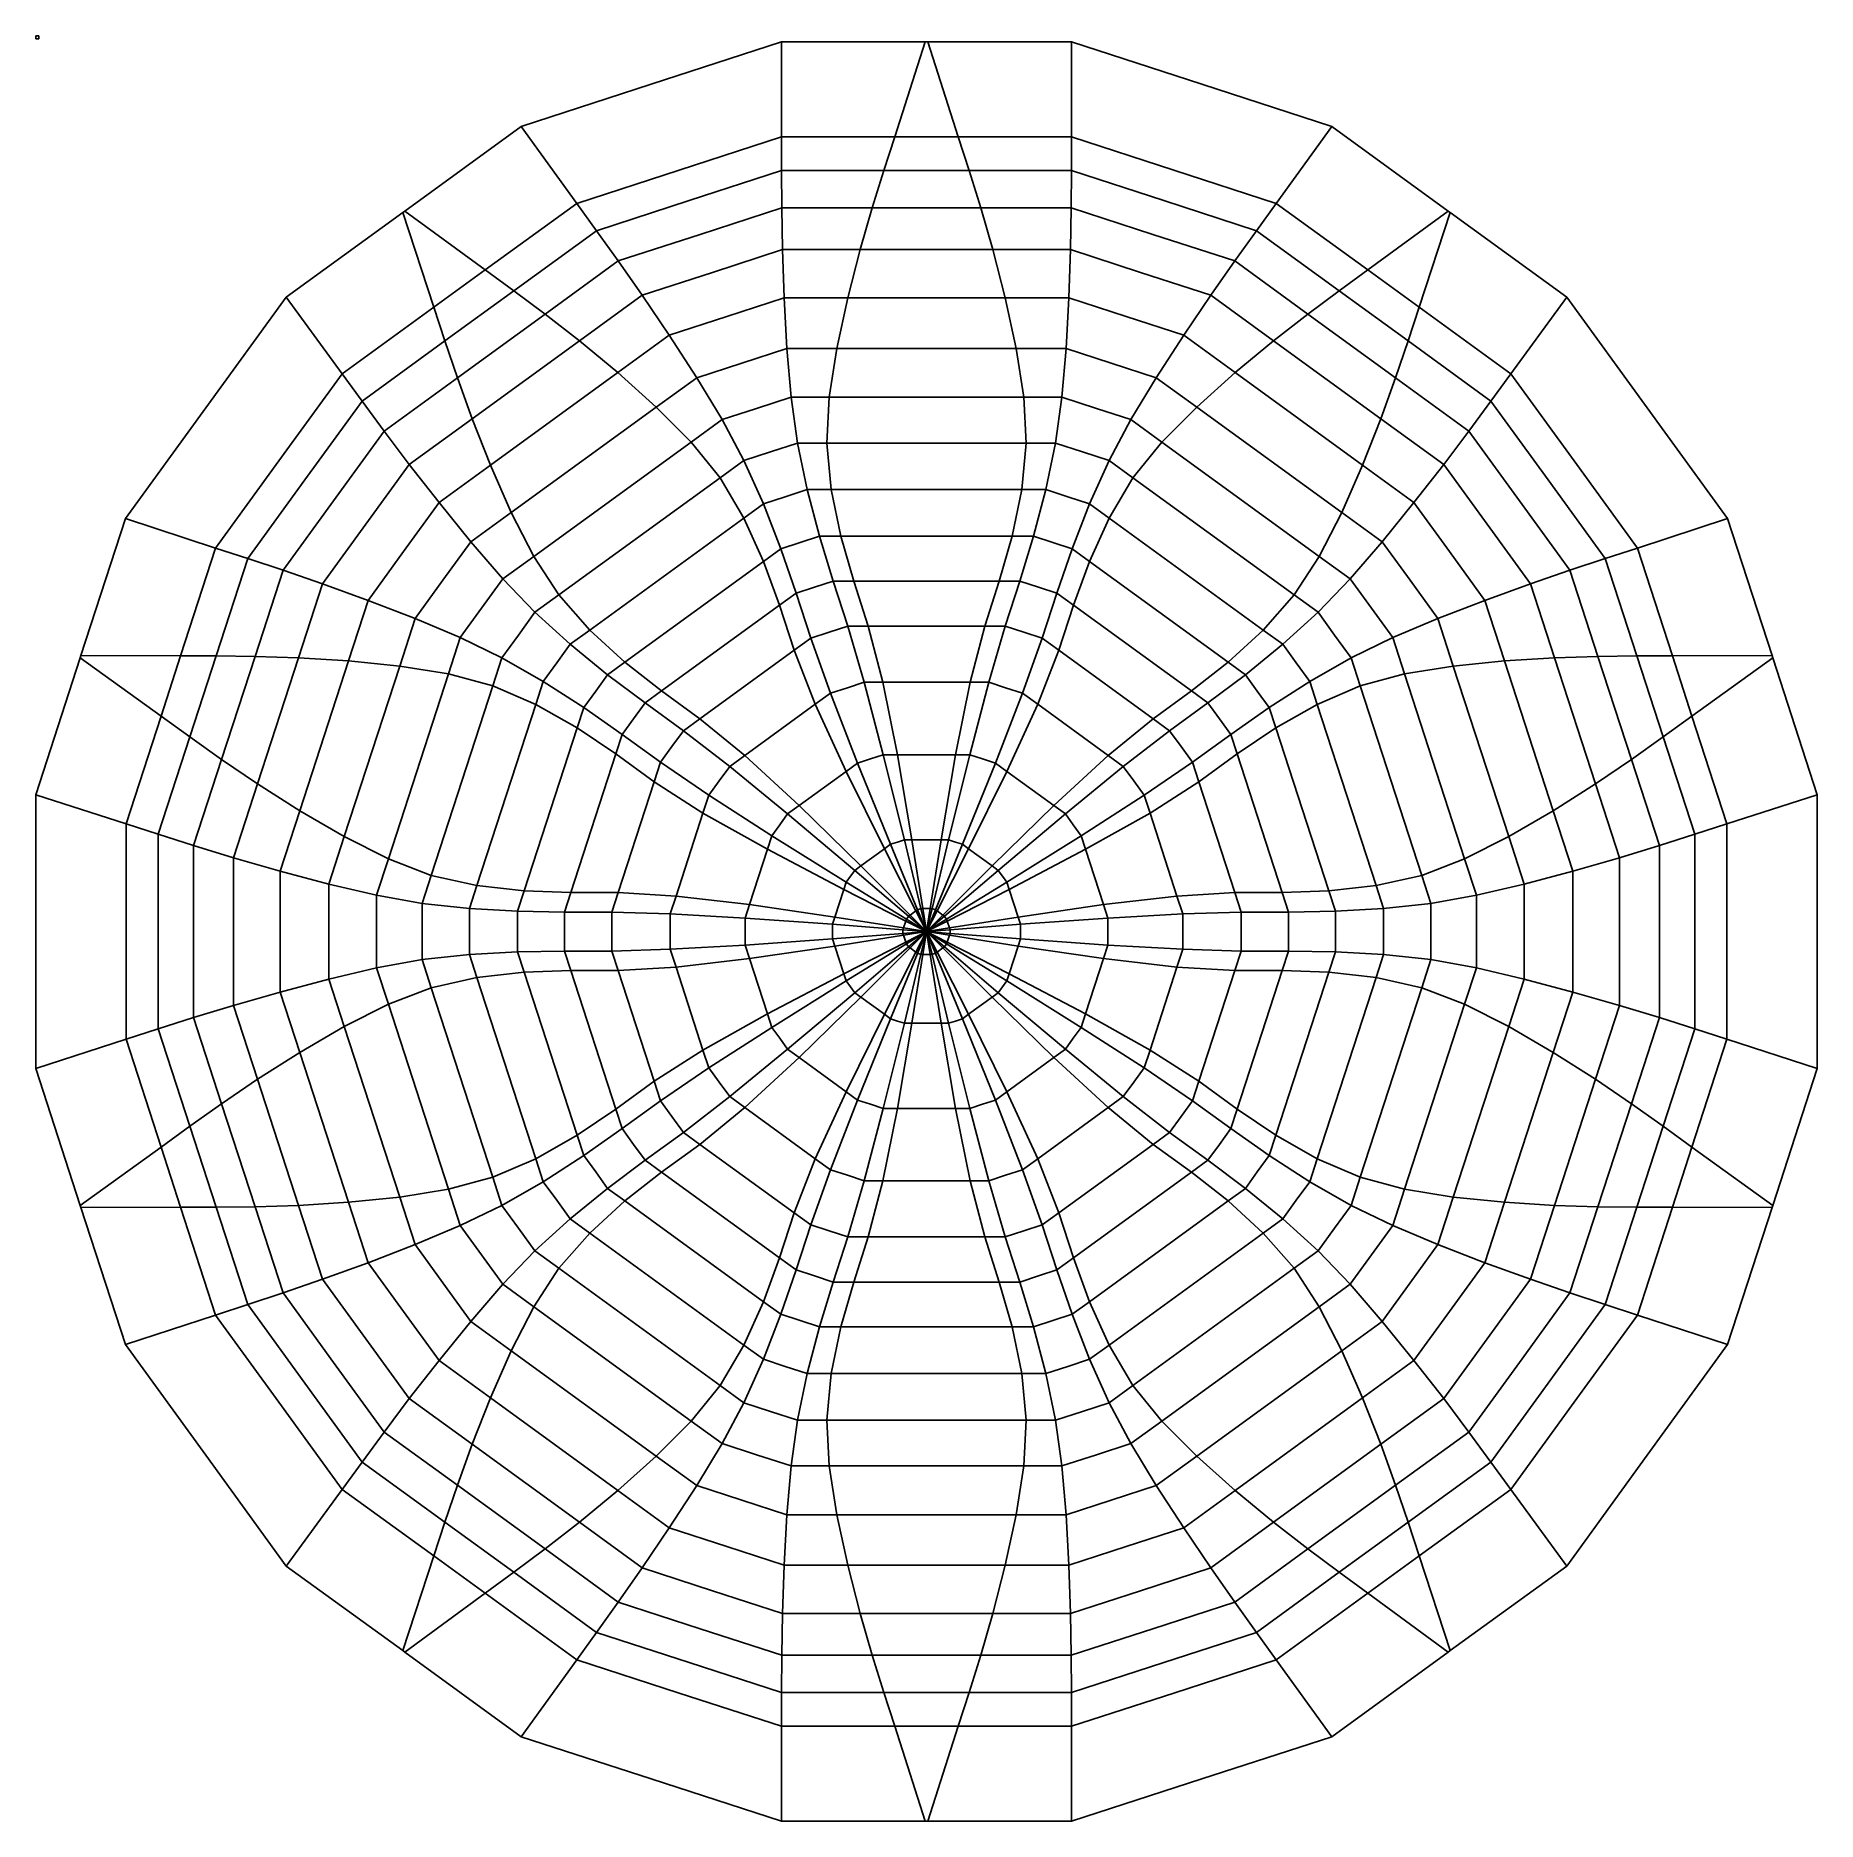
# Model space of a CAD drawing. Extents: x -2915 to 2915, y -2911 to 2931.
import ezdxf

# ---------------------------------------------------------------- set-up
doc = ezdxf.new("R2010")
doc.units = 0

msp = doc.modelspace()

# ---------------------------------------------------------------- linework, layer by layer
at = {"layer": 'CutLine', "color": 250, "linetype": 'CONTINUOUS'}
for p, q in [((-475, 2911.2), (-900.9, 2772.8)), ((-4, 2911.2), (-475, 2911.2)), ((-4, 2911.2), (4, 2911.2)), ((4, 2911.2), (475, 2911.2)), ((475, 2911.2), (900.9, 2772.8)), ((-1326.9, 2634.4), (-900.9, 2772.8)), ((1326.9, 2634.4), (900.9, 2772.8)), ((-1707.9, 2357.6), (-1326.9, 2634.4)), ((1707.9, 2357.6), (1326.9, 2634.4)), ((-1714.4, 2352.8), (-2095.4, 2076)), ((-1714.4, 2352.8), (-1707.9, 2357.6)), ((1707.9, 2357.6), (1714.4, 2352.8)), ((1714.4, 2352.8), (2095.4, 2076)), ((-2095.4, 2076), (-2358.7, 1713.7)), ((2095.4, 2076), (2358.7, 1713.7)), ((-2621.9, 1351.3), (-2358.7, 1713.7)), ((2621.9, 1351.3), (2358.7, 1713.7)), ((-2767.5, 903.4), (-2621.9, 1351.3)), ((2767.5, 903.4), (2621.9, 1351.3)), ((-2770, 895.8), (-2915.5, 447.9)), ((-2770, 895.8), (-2767.5, 903.4)), ((2767.5, 903.4), (2770, 895.8)), ((2770, 895.8), (2915.5, 447.9)), ((-2915.5, 447.9), (-2915.5, 0)), ((2915.5, 447.9), (2915.5, 0)), ((2915.5, -447.9), (2915.5, 0)), ((-2915.5, -447.9), (-2915.5, 0)), ((-2770, -895.8), (-2915.5, -447.9)), ((2770, -895.8), (2915.5, -447.9)), ((-2767.5, -903.4), (-2770, -895.8)), ((-2767.5, -903.4), (-2621.9, -1351.3)), ((2767.5, -903.4), (2621.9, -1351.3)), ((2770, -895.8), (2767.5, -903.4)), ((-2621.9, -1351.3), (-2358.7, -1713.7)), ((2621.9, -1351.3), (2358.7, -1713.7)), ((-2095.4, -2076), (-2358.7, -1713.7)), ((2095.4, -2076), (2358.7, -1713.7)), ((-1714.4, -2352.8), (-2095.4, -2076)), ((1714.4, -2352.8), (2095.4, -2076)), ((-1707.9, -2357.6), (-1714.4, -2352.8)), ((-1707.9, -2357.6), (-1326.9, -2634.4)), ((1707.9, -2357.6), (1326.9, -2634.4)), ((1714.4, -2352.8), (1707.9, -2357.6)), ((-1326.9, -2634.4), (-900.9, -2772.8)), ((1326.9, -2634.4), (900.9, -2772.8)), ((-475, -2911.2), (-900.9, -2772.8)), ((475, -2911.2), (900.9, -2772.8)), ((-4, -2911.2), (-475, -2911.2)), ((4, -2911.2), (-4, -2911.2)), ((4, -2911.2), (475, -2911.2))]:
    msp.add_line(p, q, dxfattribs=at)
at = {"layer": 'MountainLine', "color": 1, "linetype": 'CONTINUOUS'}
for p, q in [((-474.3, 2600.5), (-475, 2911.2)), ((474.3, 2600.5), (475, 2911.2)), ((-1144.9, 2382.6), (-1326.9, 2634.4)), ((1144.9, 2382.6), (1326.9, 2634.4)), ((-474.1, 2490.1), (-474.3, 2600.5)), ((-103.6, 2600.5), (-474.3, 2600.5)), ((103.6, 2600.5), (474.3, 2600.5)), ((474.1, 2490.1), (474.3, 2600.5)), ((-474.1, 2490.1), (-777.1, 2391.7)), ((-473.4, 2368.1), (-474.1, 2490.1)), ((-139.1, 2490.1), (139.1, 2490.1)), ((473.4, 2368.1), (474.1, 2490.1)), ((474.1, 2490.1), (777.1, 2391.7)), ((-1444.8, 2164.7), (-1144.9, 2382.6)), ((-1080.1, 2293.2), (-1144.9, 2382.6)), ((-1080.1, 2293.2), (-777.1, 2391.7)), ((-473.4, 2368.1), (-741.2, 2281.1)), ((-471.1, 2231.4), (-473.4, 2368.1)), ((-177.3, 2368.1), (177.3, 2368.1)), ((471.1, 2231.4), (473.4, 2368.1)), ((473.4, 2368.1), (741.2, 2281.1)), ((1080.1, 2293.2), (777.1, 2391.7)), ((1080.1, 2293.2), (1144.9, 2382.6)), ((1444.8, 2164.7), (1144.9, 2382.6)), ((-1009, 2194.1), (-1080.1, 2293.2)), ((-1009, 2194.1), (-741.2, 2281.1)), ((1009, 2194.1), (741.2, 2281.1)), ((1009, 2194.1), (1080.1, 2293.2)), ((-471.1, 2231.4), (-700.8, 2156.8)), ((-465.7, 2073.3), (-471.1, 2231.4)), ((-217.2, 2231.4), (217.2, 2231.4)), ((465.7, 2073.3), (471.1, 2231.4)), ((471.1, 2231.4), (700.8, 2156.8)), ((-930.5, 2082.1), (-1009, 2194.1)), ((930.5, 2082.1), (1009, 2194.1)), ((-930.5, 2082.1), (-700.8, 2156.8)), ((930.5, 2082.1), (700.8, 2156.8)), ((-1912.2, 1825.1), (-2095.4, 2076)), ((-1576.2, 1932.8), (-1351.1, 2096.3)), ((-841.9, 1951.1), (-930.5, 2082.1)), ((-465.7, 2073.3), (-653.8, 2012.2)), ((-456.7, 1908.3), (-465.7, 2073.3)), ((-257.8, 2073.3), (257.8, 2073.3)), ((456.7, 1908.3), (465.7, 2073.3)), ((465.7, 2073.3), (653.8, 2012.2)), ((841.9, 1951.1), (930.5, 2082.1)), ((1351.1, 2096.3), (1576.2, 1932.8)), ((1912.2, 1825.1), (2095.4, 2076)), ((-1612.3, 2043), (-1912.2, 1825.1)), ((-1535.4, 1811.6), (-1248.5, 2020.1)), ((-841.9, 1951.1), (-653.8, 2012.2)), ((841.9, 1951.1), (653.8, 2012.2)), ((1248.5, 2020.1), (1535.4, 1811.6)), ((1612.3, 2043), (1912.2, 1825.1)), ((-1487.3, 1677.6), (-1135.9, 1932.9)), ((-752.2, 1812.3), (-841.9, 1951.1)), ((752.2, 1812.3), (841.9, 1951.1)), ((1135.9, 1932.9), (1487.3, 1677.6)), ((-456.7, 1908.3), (-604.4, 1860.3)), ((-443.1, 1748.4), (-456.7, 1908.3)), ((-293.3, 1908.3), (293.3, 1908.3)), ((443.1, 1748.4), (456.7, 1908.3)), ((456.7, 1908.3), (604.4, 1860.3)), ((-1847.2, 1735.9), (-1912.2, 1825.1)), ((-1427.2, 1525.8), (-1010.1, 1828.9)), ((-752.2, 1812.3), (-604.4, 1860.3)), ((-669.2, 1675), (-752.2, 1812.3)), ((752.2, 1812.3), (604.4, 1860.3)), ((669.2, 1675), (752.2, 1812.3)), ((1010.1, 1828.9), (1427.2, 1525.8)), ((1847.2, 1735.9), (1912.2, 1825.1)), ((-1847.2, 1735.9), (-2034.5, 1478.1)), ((-1774.9, 1637.6), (-1847.2, 1735.9)), ((-1359, 1371.4), (-884.3, 1716.3)), ((-669.2, 1675), (-556.2, 1711.7)), ((-443.1, 1748.4), (-556.2, 1711.7)), ((-422.7, 1598.3), (-443.1, 1748.4)), ((-318.1, 1748.4), (318.1, 1748.4)), ((422.7, 1598.3), (443.1, 1748.4)), ((443.1, 1748.4), (556.2, 1711.7)), ((669.2, 1675), (556.2, 1711.7)), ((884.3, 1716.3), (1359, 1371.4)), ((1774.9, 1637.6), (1847.2, 1735.9)), ((1847.2, 1735.9), (2034.5, 1478.1)), ((-1774.9, 1637.6), (-1940.4, 1409.8)), ((-1692.7, 1528.3), (-1774.9, 1637.6)), ((-597.5, 1541.6), (-669.2, 1675)), ((597.5, 1541.6), (669.2, 1675)), ((1692.7, 1528.3), (1774.9, 1637.6)), ((1774.9, 1637.6), (1940.4, 1409.8)), ((-1285, 1227.6), (-770.4, 1601.5)), ((-422.7, 1598.3), (-510.1, 1570)), ((-390.8, 1446), (-422.7, 1598.3)), ((-326.1, 1598.3), (326.1, 1598.3)), ((390.8, 1446), (422.7, 1598.3)), ((422.7, 1598.3), (510.1, 1570)), ((770.4, 1601.5), (1285, 1227.6)), ((-1692.7, 1528.3), (-1834.7, 1333)), ((-1595.5, 1403.6), (-1692.7, 1528.3)), ((-597.5, 1541.6), (-510.1, 1570)), ((-533.8, 1399.6), (-597.5, 1541.6)), ((597.5, 1541.6), (510.1, 1570)), ((533.8, 1399.6), (597.5, 1541.6)), ((1595.5, 1403.6), (1692.7, 1528.3)), ((1692.7, 1528.3), (1834.7, 1333)), ((-2221.7, 1220.4), (-2034.5, 1478.1)), ((-1203.3, 1101.4), (-675.6, 1484.8)), ((675.6, 1484.8), (1203.3, 1101.4)), ((2221.7, 1220.4), (2034.5, 1478.1)), ((-2105.9, 1182), (-1940.4, 1409.8)), ((-1595.5, 1403.6), (-1711.7, 1243.6)), ((-1491.1, 1275.4), (-1595.5, 1403.6)), ((-533.8, 1399.6), (-462.3, 1422.8)), ((-390.8, 1446), (-462.3, 1422.8)), ((-350.4, 1293.3), (-390.8, 1446)), ((-311.8, 1446), (311.8, 1446)), ((350.4, 1293.3), (390.8, 1446)), ((390.8, 1446), (462.3, 1422.8)), ((533.8, 1399.6), (462.3, 1422.8)), ((1491.1, 1275.4), (1595.5, 1403.6)), ((1595.5, 1403.6), (1711.7, 1243.6)), ((2105.9, 1182), (1940.4, 1409.8)), ((-2326.7, 1254.7), (-2621.9, 1351.3)), ((-1102.2, 986.6), (-597.7, 1353.1)), ((-476.7, 1252.3), (-533.8, 1399.6)), ((476.7, 1252.3), (533.8, 1399.6)), ((597.7, 1353.1), (1102.2, 986.6)), ((2326.7, 1254.7), (2621.9, 1351.3)), ((-1976.6, 1137.6), (-1834.7, 1333)), ((-350.4, 1293.3), (-413.6, 1272.8)), ((-305.4, 1146.7), (-350.4, 1293.3)), ((-280.6, 1293.3), (280.6, 1293.3)), ((305.4, 1146.7), (350.4, 1293.3)), ((350.4, 1293.3), (413.6, 1272.8)), ((1976.6, 1137.6), (1834.7, 1333)), ((-2441.2, 902.1), (-2326.7, 1254.7)), ((-2221.7, 1220.4), (-2326.7, 1254.7)), ((-1827.9, 1083.6), (-1711.7, 1243.6)), ((-1491.1, 1275.4), (-1582.5, 1149.7)), ((-1386.2, 1154.1), (-1491.1, 1275.4)), ((-476.7, 1252.3), (-413.6, 1272.8)), ((-426.9, 1107.3), (-476.7, 1252.3)), ((476.7, 1252.3), (413.6, 1272.8)), ((426.9, 1107.3), (476.7, 1252.3)), ((1386.2, 1154.1), (1491.1, 1275.4)), ((1491.1, 1275.4), (1582.5, 1149.7)), ((1827.9, 1083.6), (1711.7, 1243.6)), ((2221.7, 1220.4), (2326.7, 1254.7)), ((2441.2, 902.1), (2326.7, 1254.7)), ((-2105.9, 1182), (-2221.7, 1220.4)), ((-1976.6, 1137.6), (-2105.9, 1182)), ((-987.2, 881.4), (-533.2, 1211.2)), ((533.2, 1211.2), (987.2, 881.4)), ((1976.6, 1137.6), (2105.9, 1182)), ((2105.9, 1182), (2221.7, 1220.4)), ((-1827.9, 1083.6), (-1976.6, 1137.6)), ((-1673.8, 1024), (-1582.5, 1149.7)), ((-1386.2, 1154.1), (-1456.1, 1057.9)), ((-1281.5, 1044.6), (-1386.2, 1154.1)), ((-426.9, 1107.3), (-366.2, 1127)), ((-305.4, 1146.7), (-366.2, 1127)), ((-257.5, 999.2), (-305.4, 1146.7)), ((-238.3, 1146.7), (238.3, 1146.7)), ((257.5, 999.2), (305.4, 1146.7)), ((305.4, 1146.7), (366.2, 1127)), ((426.9, 1107.3), (366.2, 1127)), ((1281.5, 1044.6), (1386.2, 1154.1)), ((1386.2, 1154.1), (1456.1, 1057.9)), ((1673.8, 1024), (1582.5, 1149.7)), ((1827.9, 1083.6), (1976.6, 1137.6)), ((-1673.8, 1024), (-1827.9, 1083.6)), ((-1525.9, 961.7), (-1456.1, 1057.9)), ((-866.8, 787.7), (-481.3, 1067.8)), ((-379, 959.7), (-426.9, 1107.3)), ((379, 959.7), (426.9, 1107.3)), ((481.3, 1067.8), (866.8, 787.7)), ((1525.9, 961.7), (1456.1, 1057.9)), ((1673.8, 1024), (1827.9, 1083.6)), ((-1525.9, 961.7), (-1673.8, 1024)), ((-1281.5, 1044.6), (-1335.5, 970.3)), ((-1166.1, 940.1), (-1281.5, 1044.6)), ((-257.5, 999.2), (-318.2, 979.5)), ((-203.8, 815.5), (-257.5, 999.2)), ((-190.4, 999.2), (190.4, 999.2)), ((203.8, 815.5), (257.5, 999.2)), ((257.5, 999.2), (318.2, 979.5)), ((1166.1, 940.1), (1281.5, 1044.6)), ((1281.5, 1044.6), (1335.5, 970.3)), ((1525.9, 961.7), (1673.8, 1024)), ((-1389.5, 896), (-1525.9, 961.7)), ((-1389.5, 896), (-1335.5, 970.3)), ((-1166.1, 940.1), (-1210.3, 879.3)), ((-1043.7, 840.3), (-1166.1, 940.1)), ((-379, 959.7), (-318.2, 979.5)), ((-314.4, 779.5), (-379, 959.7)), ((314.4, 779.5), (379, 959.7)), ((379, 959.7), (318.2, 979.5)), ((1043.7, 840.3), (1166.1, 940.1)), ((1166.1, 940.1), (1210.3, 879.3)), ((1389.5, 896), (1335.5, 970.3)), ((1389.5, 896), (1525.9, 961.7)), ((-2411.2, 637.2), (-2325.3, 901.8)), ((-2307, 563.2), (-2197.4, 900.4)), ((-2189.3, 483), (-2055.1, 896.1)), ((-2051.5, 395.5), (-1892.2, 885.9)), ((-1254.5, 818.5), (-1389.5, 896)), ((-1254.5, 818.5), (-1210.3, 879.3)), ((-741.4, 696.4), (-433.2, 920.3)), ((433.2, 920.3), (741.4, 696.4)), ((1254.5, 818.5), (1210.3, 879.3)), ((1254.5, 818.5), (1389.5, 896)), ((1892.2, 885.9), (2051.5, 395.5)), ((2055.1, 896.1), (2189.3, 483)), ((2197.4, 900.4), (2307, 563.2)), ((2325.3, 901.8), (2411.2, 637.2)), ((-1905.5, 310.7), (-1724.2, 868.7)), ((-1761.1, 237.8), (-1564.6, 842.8)), ((-1121.7, 732.9), (-1254.5, 818.5)), ((-1043.7, 840.3), (-1082.7, 786.6)), ((-921.1, 748.2), (-1043.7, 840.3)), ((921.1, 748.2), (1043.7, 840.3)), ((1043.7, 840.3), (1082.7, 786.6)), ((1121.7, 732.9), (1254.5, 818.5)), ((1564.6, 842.8), (1761.1, 237.8)), ((1724.2, 868.7), (1905.5, 310.7)), ((-1620.9, 183.7), (-1419.3, 804.1)), ((-1121.7, 732.9), (-1082.7, 786.6)), ((-314.4, 779.5), (-259.1, 797.5)), ((-225.5, 551.2), (-314.4, 779.5)), ((-203.8, 815.5), (-259.1, 797.5)), ((-141.5, 578.5), (-203.8, 815.5)), ((-142.7, 815.5), (142.7, 815.5)), ((141.5, 578.5), (203.8, 815.5)), ((203.8, 815.5), (259.1, 797.5)), ((225.5, 551.2), (314.4, 779.5)), ((314.4, 779.5), (259.1, 797.5)), ((1121.7, 732.9), (1082.7, 786.6)), ((1419.3, 804.1), (1620.9, 183.7)), ((-2505.2, 705.1), (-2619.8, 352.6)), ((-1471.6, 150.3), (-1278.9, 743.4)), ((-996.2, 644.9), (-1121.7, 732.9)), ((-921.1, 748.2), (-958.7, 696.5)), ((-795.7, 657), (-921.1, 748.2)), ((-594.8, 575.8), (-363.9, 743.6)), ((363.9, 743.6), (594.8, 575.8)), ((795.7, 657), (921.1, 748.2)), ((921.1, 748.2), (958.7, 696.5)), ((996.2, 644.9), (1121.7, 732.9)), ((1278.9, 743.4), (1471.6, 150.3)), ((2505.2, 705.1), (2619.8, 352.6)), ((-1316.7, 132.8), (-1143.3, 666.5)), ((-996.2, 644.9), (-958.7, 696.5)), ((-870.7, 553.7), (-996.2, 644.9)), ((-795.7, 657), (-833.2, 605.3)), ((-644.2, 539.9), (-795.7, 657)), ((644.2, 539.9), (795.7, 657)), ((795.7, 657), (833.2, 605.3)), ((870.7, 553.7), (996.2, 644.9)), ((996.2, 644.9), (958.7, 696.5)), ((1143.3, 666.5), (1316.7, 132.8)), ((-870.7, 553.7), (-833.2, 605.3)), ((870.7, 553.7), (833.2, 605.3)), ((-1164.2, 127.7), (-1017, 581)), ((-712.6, 445.9), (-870.7, 553.7)), ((-644.2, 539.9), (-678.4, 492.9)), ((-454.5, 384.8), (-644.2, 539.9)), ((-225.5, 551.2), (-183.5, 564.8)), ((-117.7, 285.4), (-225.5, 551.2)), ((-141.5, 578.5), (-183.5, 564.8)), ((-72.5, 300.1), (-141.5, 578.5)), ((-95.1, 578.5), (95.1, 578.5)), ((72.5, 300.1), (141.5, 578.5)), ((117.7, 285.4), (225.5, 551.2)), ((141.5, 578.5), (183.5, 564.8)), ((225.5, 551.2), (183.5, 564.8)), ((454.5, 384.8), (644.2, 539.9)), ((644.2, 539.9), (678.4, 492.9)), ((712.6, 445.9), (870.7, 553.7)), ((1017, 581), (1164.2, 127.7)), ((-1009.1, 127.6), (-891.4, 489.9)), ((-712.6, 445.9), (-678.4, 492.9)), ((-417, 412.1), (-263.1, 523.9)), ((263.1, 523.9), (417, 412.1)), ((712.6, 445.9), (678.4, 492.9)), ((891.4, 489.9), (1009.1, 127.6)), ((-2619.8, 352.6), (-2915.5, 447.9)), ((-506.4, 313.4), (-712.6, 445.9)), ((506.4, 313.4), (712.6, 445.9)), ((2619.8, 352.6), (2915.5, 447.9)), ((-2514.7, 318.6), (-2619.8, 352.6)), ((-819.7, 116.3), (-731.5, 387.7)), ((-454.5, 384.8), (-480.5, 349.1)), ((-235.1, 200.2), (-454.5, 384.8)), ((235.1, 200.2), (454.5, 384.8)), ((454.5, 384.8), (480.5, 349.1)), ((731.5, 387.7), (819.7, 116.3)), ((2514.7, 318.6), (2619.8, 352.6)), ((-2398.5, 281.6), (-2514.7, 318.6)), ((-2514.7, 318.6), (-2514.7, 0)), ((-506.4, 313.4), (-480.5, 349.1)), ((-263, 161.7), (-506.4, 313.4)), ((-117.7, 285.4), (-95.1, 292.8)), ((-72.5, 300.1), (-95.1, 292.8)), ((-18.1, 75), (-72.5, 300.1)), ((-47.5, 300.1), (47.5, 300.1)), ((18.1, 75), (72.5, 300.1)), ((72.5, 300.1), (95.1, 292.8)), ((117.7, 285.4), (95.1, 292.8)), ((263, 161.7), (506.4, 313.4)), ((506.4, 313.4), (480.5, 349.1)), ((2398.5, 281.6), (2514.7, 318.6)), ((2514.7, 318.6), (2514.7, 0)), ((-2267.8, 241.5), (-2398.5, 281.6)), ((-2398.5, 281.6), (-2398.5, 0)), ((-2115.8, 197.8), (-2267.8, 241.5)), ((-2267.8, 241.5), (-2267.8, 0)), ((-579.6, 88.3), (-520.8, 269.2)), ((-214.9, 214.9), (-138, 270.7)), ((-29.4, 71.4), (-117.7, 285.4)), ((29.4, 71.4), (117.7, 285.4)), ((138, 270.7), (214.9, 214.9)), ((520.8, 269.2), (579.6, 88.3)), ((2115.8, 197.8), (2267.8, 241.5)), ((2267.8, 241.5), (2398.5, 281.6)), ((2267.8, 241.5), (2267.8, 0)), ((2398.5, 281.6), (2398.5, 0)), ((-1956, 155.4), (-2115.8, 197.8)), ((-2115.8, 197.8), (-2115.8, 0)), ((-263, 161.7), (-249.1, 180.9)), ((-235.1, 200.2), (-249.1, 180.9)), ((-58.8, 50), (-235.1, 200.2)), ((58.8, 50), (235.1, 200.2)), ((235.1, 200.2), (249.1, 180.9)), ((263, 161.7), (249.1, 180.9)), ((1956, 155.4), (2115.8, 197.8)), ((2115.8, 197.8), (2115.8, 0)), ((-1799.8, 118.9), (-1956, 155.4)), ((-1956, 155.4), (-1956, 0)), ((-1650.8, 91.9), (-1799.8, 118.9)), ((-1799.8, 118.9), (-1799.8, 0)), ((-300.1, 47.5), (-270.7, 137.9)), ((-65.8, 40.4), (-263, 161.7)), ((65.8, 40.4), (263, 161.7)), ((270.7, 137.9), (300.1, 47.5)), ((1650.8, 91.9), (1799.8, 118.9)), ((1799.8, 118.9), (1956, 155.4)), ((1799.8, 118.9), (1799.8, 0)), ((1956, 155.4), (1956, 0)), ((-1496, 75.2), (-1650.8, 91.9)), ((-1650.8, 91.9), (-1650.8, 0)), ((-1338.3, 66.4), (-1496, 75.2)), ((-1496, 75.2), (-1496, 0)), ((-1185, 63.9), (-1338.3, 66.4)), ((-1338.3, 66.4), (-1338.3, 0)), ((-1029.9, 63.8), (-1185, 63.9)), ((-1185, 63.9), (-1185, 0)), ((-838.6, 58.1), (-1029.9, 63.8)), ((-1029.9, 63.8), (-1029.9, 0)), ((-34.5, 67.7), (-29.4, 71.4)), ((0, 0), (-29.4, 71.4)), ((0, 0), (-18.1, 75)), ((-11.9, 75), (-18.1, 75)), ((0, 0), (18.1, 75)), ((0, 0), (29.4, 71.4)), ((11.9, 75), (18.1, 75)), ((34.5, 67.7), (29.4, 71.4)), ((838.6, 58.1), (1029.9, 63.8)), ((1029.9, 63.8), (1185, 63.9)), ((1029.9, 63.8), (1029.9, 0)), ((1185, 63.9), (1338.3, 66.4)), ((1185, 63.9), (1185, 0)), ((1338.3, 66.4), (1496, 75.2)), ((1338.3, 66.4), (1338.3, 0)), ((1496, 75.2), (1650.8, 91.9)), ((1496, 75.2), (1496, 0)), ((1650.8, 91.9), (1650.8, 0)), ((-593.9, 44.2), (-838.6, 58.1)), ((-838.6, 58.1), (-838.6, 0)), ((-307.8, 23.8), (-593.9, 44.2)), ((-593.9, 44.2), (-593.9, 0)), ((-77, 5.9), (-307.8, 23.8)), ((-307.8, 23.8), (-307.8, 0)), ((-75, 11.9), (-77, 5.9)), ((0, 0), (-77, 5.9)), ((0, 0), (-77, -5.9)), ((-67.7, 34.5), (-65.8, 40.4)), ((0, 0), (-65.8, 40.4)), ((0, 0), (-65.8, -40.4)), ((-53.7, 53.7), (-58.8, 50)), ((0, 0), (-58.8, 50)), ((0, 0), (-58.8, -50)), ((0, 0), (-29.4, -71.4)), ((0, 0), (-18.1, -75)), ((0, 0), (58.8, 50)), ((0, 0), (65.8, 40.4)), ((0, 0), (77, 5.9)), ((0, 0), (77, -5.9)), ((0, 0), (65.8, -40.4)), ((0, 0), (58.8, -50)), ((0, 0), (29.4, -71.4)), ((0, 0), (18.1, -75)), ((53.7, 53.7), (58.8, 50)), ((67.7, 34.5), (65.8, 40.4)), ((75, 11.9), (77, 5.9)), ((77, 5.9), (307.8, 23.8)), ((307.8, 23.8), (593.9, 44.2)), ((307.8, 23.8), (307.8, 0)), ((307.8, -23.8), (307.8, 0)), ((593.9, 44.2), (838.6, 58.1)), ((593.9, 44.2), (593.9, 0)), ((593.9, -44.2), (593.9, 0)), ((838.6, 58.1), (838.6, 0)), ((838.6, -58.1), (838.6, 0)), ((1029.9, -63.8), (1029.9, 0)), ((1185, -63.9), (1185, 0)), ((1338.3, -66.4), (1338.3, 0)), ((1496, -75.2), (1496, 0)), ((1650.8, -91.9), (1650.8, 0)), ((1799.8, -118.9), (1799.8, 0)), ((1956, -155.4), (1956, 0)), ((2115.8, -197.8), (2115.8, 0)), ((2267.8, -241.5), (2267.8, 0)), ((2398.5, -281.6), (2398.5, 0)), ((2514.7, -318.6), (2514.7, 0)), ((-2514.7, -318.6), (-2514.7, 0)), ((-2398.5, -281.6), (-2398.5, 0)), ((-2267.8, -241.5), (-2267.8, 0)), ((-2115.8, -197.8), (-2115.8, 0)), ((-1956, -155.4), (-1956, 0)), ((-1799.8, -118.9), (-1799.8, 0)), ((-1650.8, -91.9), (-1650.8, 0)), ((-1496, -75.2), (-1496, 0)), ((-1338.3, -66.4), (-1338.3, 0)), ((-1185, -63.9), (-1185, 0)), ((-1029.9, -63.8), (-1029.9, 0)), ((-838.6, -58.1), (-1029.9, -63.8)), ((-838.6, -58.1), (-838.6, 0)), ((-593.9, -44.2), (-838.6, -58.1)), ((-593.9, -44.2), (-593.9, 0)), ((-307.8, -23.8), (-593.9, -44.2)), ((-307.8, -23.8), (-307.8, 0)), ((-77, -5.9), (-307.8, -23.8)), ((-270.7, -137.9), (-300.1, -47.5)), ((-65.8, -40.4), (-263, -161.7)), ((-58.8, -50), (-235.1, -200.2)), ((-75, -11.9), (-77, -5.9)), ((-67.7, -34.5), (-65.8, -40.4)), ((-53.7, -53.7), (-58.8, -50)), ((53.7, -53.7), (58.8, -50)), ((58.8, -50), (235.1, -200.2)), ((67.7, -34.5), (65.8, -40.4)), ((65.8, -40.4), (263, -161.7)), ((75, -11.9), (77, -5.9)), ((77, -5.9), (307.8, -23.8)), ((300.1, -47.5), (270.7, -137.9)), ((307.8, -23.8), (593.9, -44.2)), ((593.9, -44.2), (838.6, -58.1)), ((838.6, -58.1), (1029.9, -63.8)), ((-1650.8, -91.9), (-1799.8, -118.9)), ((-1496, -75.2), (-1650.8, -91.9)), ((-1338.3, -66.4), (-1496, -75.2)), ((-1185, -63.9), (-1338.3, -66.4)), ((-1029.9, -63.8), (-1185, -63.9)), ((-731.5, -387.7), (-819.7, -116.3)), ((-520.8, -269.2), (-579.6, -88.3)), ((-29.4, -71.4), (-117.7, -285.4)), ((-18.1, -75), (-72.5, -300.1)), ((-34.5, -67.7), (-29.4, -71.4)), ((-11.9, -75), (-18.1, -75)), ((11.9, -75), (18.1, -75)), ((18.1, -75), (72.5, -300.1)), ((34.5, -67.7), (29.4, -71.4)), ((29.4, -71.4), (117.7, -285.4)), ((579.6, -88.3), (520.8, -269.2)), ((819.7, -116.3), (731.5, -387.7)), ((1029.9, -63.8), (1185, -63.9)), ((1185, -63.9), (1338.3, -66.4)), ((1338.3, -66.4), (1496, -75.2)), ((1496, -75.2), (1650.8, -91.9)), ((1650.8, -91.9), (1799.8, -118.9)), ((-1956, -155.4), (-2115.8, -197.8)), ((-1799.8, -118.9), (-1956, -155.4)), ((-1278.9, -743.4), (-1471.6, -150.3)), ((-1143.3, -666.5), (-1316.7, -132.8)), ((-1017, -581), (-1164.2, -127.7)), ((-891.4, -489.9), (-1009.1, -127.6)), ((-263, -161.7), (-506.4, -313.4)), ((-263, -161.7), (-249.1, -180.9)), ((263, -161.7), (249.1, -180.9)), ((263, -161.7), (506.4, -313.4)), ((1009.1, -127.6), (891.4, -489.9)), ((1164.2, -127.7), (1017, -581)), ((1316.7, -132.8), (1143.3, -666.5)), ((1471.6, -150.3), (1278.9, -743.4)), ((1799.8, -118.9), (1956, -155.4)), ((1956, -155.4), (2115.8, -197.8)), ((-2115.8, -197.8), (-2267.8, -241.5)), ((-1419.3, -804.1), (-1620.9, -183.7)), ((-235.1, -200.2), (-454.5, -384.8)), ((-235.1, -200.2), (-249.1, -180.9)), ((-138, -270.7), (-214.9, -214.9)), ((214.9, -214.9), (138, -270.7)), ((235.1, -200.2), (249.1, -180.9)), ((235.1, -200.2), (454.5, -384.8)), ((1620.9, -183.7), (1419.3, -804.1)), ((2115.8, -197.8), (2267.8, -241.5)), ((-2398.5, -281.6), (-2514.7, -318.6)), ((-2267.8, -241.5), (-2398.5, -281.6)), ((-1564.6, -842.8), (-1761.1, -237.8)), ((-117.7, -285.4), (-225.5, -551.2)), ((-117.7, -285.4), (-95.1, -292.8)), ((117.7, -285.4), (95.1, -292.8)), ((117.7, -285.4), (225.5, -551.2)), ((1761.1, -237.8), (1564.6, -842.8)), ((2267.8, -241.5), (2398.5, -281.6)), ((2398.5, -281.6), (2514.7, -318.6)), ((-2514.7, -318.6), (-2619.8, -352.6)), ((-1724.2, -868.7), (-1905.5, -310.7)), ((-506.4, -313.4), (-712.6, -445.9)), ((-506.4, -313.4), (-480.5, -349.1)), ((-454.5, -384.8), (-480.5, -349.1)), ((-72.5, -300.1), (-141.5, -578.5)), ((-72.5, -300.1), (-95.1, -292.8)), ((47.5, -300.1), (-47.5, -300.1)), ((72.5, -300.1), (95.1, -292.8)), ((72.5, -300.1), (141.5, -578.5)), ((454.5, -384.8), (480.5, -349.1)), ((506.4, -313.4), (480.5, -349.1)), ((506.4, -313.4), (712.6, -445.9)), ((1905.5, -310.7), (1724.2, -868.7)), ((2514.7, -318.6), (2619.8, -352.6)), ((-2619.8, -352.6), (-2915.5, -447.9)), ((-2505.2, -705.1), (-2619.8, -352.6)), ((-1892.2, -885.9), (-2051.5, -395.5)), ((-454.5, -384.8), (-644.2, -539.9)), ((454.5, -384.8), (644.2, -539.9)), ((2051.5, -395.5), (1892.2, -885.9)), ((2505.2, -705.1), (2619.8, -352.6)), ((2619.8, -352.6), (2915.5, -447.9)), ((-712.6, -445.9), (-870.7, -553.7)), ((-712.6, -445.9), (-678.4, -492.9)), ((-263.1, -523.9), (-417, -412.1)), ((417, -412.1), (263.1, -523.9)), ((712.6, -445.9), (678.4, -492.9)), ((712.6, -445.9), (870.7, -553.7)), ((-2055.1, -896.1), (-2189.3, -483)), ((-644.2, -539.9), (-678.4, -492.9)), ((644.2, -539.9), (678.4, -492.9)), ((2189.3, -483), (2055.1, -896.1)), ((-2197.4, -900.4), (-2307, -563.2)), ((-870.7, -553.7), (-996.2, -644.9)), ((-870.7, -553.7), (-833.2, -605.3)), ((-644.2, -539.9), (-795.7, -657)), ((-363.9, -743.6), (-594.8, -575.8)), ((-225.5, -551.2), (-314.4, -779.5)), ((-225.5, -551.2), (-183.5, -564.8)), ((-141.5, -578.5), (-203.8, -815.5)), ((-141.5, -578.5), (-183.5, -564.8)), ((95.1, -578.5), (-95.1, -578.5)), ((141.5, -578.5), (183.5, -564.8)), ((141.5, -578.5), (203.8, -815.5)), ((225.5, -551.2), (183.5, -564.8)), ((225.5, -551.2), (314.4, -779.5)), ((594.8, -575.8), (363.9, -743.6)), ((644.2, -539.9), (795.7, -657)), ((870.7, -553.7), (833.2, -605.3)), ((870.7, -553.7), (996.2, -644.9)), ((2307, -563.2), (2197.4, -900.4)), ((-2325.3, -901.8), (-2411.2, -637.2)), ((-795.7, -657), (-833.2, -605.3)), ((795.7, -657), (833.2, -605.3)), ((2411.2, -637.2), (2325.3, -901.8)), ((-996.2, -644.9), (-1121.7, -732.9)), ((-996.2, -644.9), (-958.7, -696.5)), ((-921.1, -748.2), (-958.7, -696.5)), ((-795.7, -657), (-921.1, -748.2)), ((-433.2, -920.3), (-741.4, -696.4)), ((741.4, -696.4), (433.2, -920.3)), ((795.7, -657), (921.1, -748.2)), ((921.1, -748.2), (958.7, -696.5)), ((996.2, -644.9), (958.7, -696.5)), ((996.2, -644.9), (1121.7, -732.9)), ((-1121.7, -732.9), (-1254.5, -818.5)), ((-1121.7, -732.9), (-1082.7, -786.6)), ((-921.1, -748.2), (-1043.7, -840.3)), ((921.1, -748.2), (1043.7, -840.3)), ((1121.7, -732.9), (1082.7, -786.6)), ((1121.7, -732.9), (1254.5, -818.5)), ((-1043.7, -840.3), (-1082.7, -786.6)), ((-481.3, -1067.8), (-866.8, -787.7)), ((-314.4, -779.5), (-379, -959.7)), ((-314.4, -779.5), (-259.1, -797.5)), ((-203.8, -815.5), (-259.1, -797.5)), ((-203.8, -815.5), (-257.5, -999.2)), ((142.7, -815.5), (-142.7, -815.5)), ((203.8, -815.5), (259.1, -797.5)), ((203.8, -815.5), (257.5, -999.2)), ((314.4, -779.5), (259.1, -797.5)), ((314.4, -779.5), (379, -959.7)), ((866.8, -787.7), (481.3, -1067.8)), ((1043.7, -840.3), (1082.7, -786.6)), ((-1254.5, -818.5), (-1389.5, -896)), ((-1254.5, -818.5), (-1210.3, -879.3)), ((-1043.7, -840.3), (-1166.1, -940.1)), ((1043.7, -840.3), (1166.1, -940.1)), ((1254.5, -818.5), (1210.3, -879.3)), ((1254.5, -818.5), (1389.5, -896)), ((-2441.2, -902.1), (-2326.7, -1254.7)), ((-1389.5, -896), (-1525.9, -961.7)), ((-1389.5, -896), (-1335.5, -970.3)), ((-1166.1, -940.1), (-1210.3, -879.3)), ((-533.2, -1211.2), (-987.2, -881.4)), ((987.2, -881.4), (533.2, -1211.2)), ((1166.1, -940.1), (1210.3, -879.3)), ((1389.5, -896), (1335.5, -970.3)), ((1389.5, -896), (1525.9, -961.7)), ((2441.2, -902.1), (2326.7, -1254.7)), ((-1525.9, -961.7), (-1673.8, -1024)), ((-1525.9, -961.7), (-1456.1, -1057.9)), ((-1281.5, -1044.6), (-1335.5, -970.3)), ((-1166.1, -940.1), (-1281.5, -1044.6)), ((-597.7, -1353.1), (-1102.2, -986.6)), ((-379, -959.7), (-426.9, -1107.3)), ((-379, -959.7), (-318.2, -979.5)), ((-257.5, -999.2), (-318.2, -979.5)), ((257.5, -999.2), (318.2, -979.5)), ((379, -959.7), (318.2, -979.5)), ((379, -959.7), (426.9, -1107.3)), ((1102.2, -986.6), (597.7, -1353.1)), ((1166.1, -940.1), (1281.5, -1044.6)), ((1281.5, -1044.6), (1335.5, -970.3)), ((1525.9, -961.7), (1456.1, -1057.9)), ((1525.9, -961.7), (1673.8, -1024)), ((-1673.8, -1024), (-1827.9, -1083.6)), ((-1673.8, -1024), (-1582.5, -1149.7)), ((-1281.5, -1044.6), (-1386.2, -1154.1)), ((-257.5, -999.2), (-305.4, -1146.7)), ((190.4, -999.2), (-190.4, -999.2)), ((257.5, -999.2), (305.4, -1146.7)), ((1281.5, -1044.6), (1386.2, -1154.1)), ((1673.8, -1024), (1582.5, -1149.7)), ((1673.8, -1024), (1827.9, -1083.6)), ((-1827.9, -1083.6), (-1976.6, -1137.6)), ((-1827.9, -1083.6), (-1711.7, -1243.6)), ((-1386.2, -1154.1), (-1456.1, -1057.9)), ((-675.6, -1484.8), (-1203.3, -1101.4)), ((-426.9, -1107.3), (-476.7, -1252.3)), ((-426.9, -1107.3), (-366.2, -1127)), ((426.9, -1107.3), (366.2, -1127)), ((426.9, -1107.3), (476.7, -1252.3)), ((1203.3, -1101.4), (675.6, -1484.8)), ((1386.2, -1154.1), (1456.1, -1057.9)), ((1827.9, -1083.6), (1711.7, -1243.6)), ((1827.9, -1083.6), (1976.6, -1137.6)), ((-1976.6, -1137.6), (-2105.9, -1182)), ((-1976.6, -1137.6), (-1834.7, -1333)), ((-1491.1, -1275.4), (-1582.5, -1149.7)), ((-1386.2, -1154.1), (-1491.1, -1275.4)), ((-305.4, -1146.7), (-366.2, -1127)), ((-305.4, -1146.7), (-350.4, -1293.3)), ((238.3, -1146.7), (-238.3, -1146.7)), ((305.4, -1146.7), (366.2, -1127)), ((305.4, -1146.7), (350.4, -1293.3)), ((1386.2, -1154.1), (1491.1, -1275.4)), ((1491.1, -1275.4), (1582.5, -1149.7)), ((1976.6, -1137.6), (1834.7, -1333)), ((1976.6, -1137.6), (2105.9, -1182)), ((-2221.7, -1220.4), (-2326.7, -1254.7)), ((-2105.9, -1182), (-2221.7, -1220.4)), ((-2221.7, -1220.4), (-2034.5, -1478.1)), ((-2105.9, -1182), (-1940.4, -1409.8)), ((2105.9, -1182), (1940.4, -1409.8)), ((2221.7, -1220.4), (2034.5, -1478.1)), ((2105.9, -1182), (2221.7, -1220.4)), ((2221.7, -1220.4), (2326.7, -1254.7)), ((-2326.7, -1254.7), (-2621.9, -1351.3)), ((-1595.5, -1403.6), (-1711.7, -1243.6)), ((-1491.1, -1275.4), (-1595.5, -1403.6)), ((-770.4, -1601.5), (-1285, -1227.6)), ((-476.7, -1252.3), (-533.8, -1399.6)), ((-476.7, -1252.3), (-413.6, -1272.8)), ((-350.4, -1293.3), (-413.6, -1272.8)), ((350.4, -1293.3), (413.6, -1272.8)), ((476.7, -1252.3), (413.6, -1272.8)), ((476.7, -1252.3), (533.8, -1399.6)), ((1285, -1227.6), (770.4, -1601.5)), ((1491.1, -1275.4), (1595.5, -1403.6)), ((1595.5, -1403.6), (1711.7, -1243.6)), ((2326.7, -1254.7), (2621.9, -1351.3)), ((-1692.7, -1528.3), (-1834.7, -1333)), ((-350.4, -1293.3), (-390.8, -1446)), ((280.6, -1293.3), (-280.6, -1293.3)), ((350.4, -1293.3), (390.8, -1446)), ((1692.7, -1528.3), (1834.7, -1333)), ((-884.3, -1716.3), (-1359, -1371.4)), ((-533.8, -1399.6), (-597.5, -1541.6)), ((-533.8, -1399.6), (-462.3, -1422.8)), ((533.8, -1399.6), (462.3, -1422.8)), ((533.8, -1399.6), (597.5, -1541.6)), ((1359, -1371.4), (884.3, -1716.3)), ((-1774.9, -1637.6), (-1940.4, -1409.8)), ((-1595.5, -1403.6), (-1692.7, -1528.3)), ((-390.8, -1446), (-462.3, -1422.8)), ((-390.8, -1446), (-422.7, -1598.3)), ((311.8, -1446), (-311.8, -1446)), ((390.8, -1446), (462.3, -1422.8)), ((390.8, -1446), (422.7, -1598.3)), ((1595.5, -1403.6), (1692.7, -1528.3)), ((1774.9, -1637.6), (1940.4, -1409.8)), ((-1847.2, -1735.9), (-2034.5, -1478.1)), ((1847.2, -1735.9), (2034.5, -1478.1)), ((-1692.7, -1528.3), (-1774.9, -1637.6)), ((-1010.1, -1828.9), (-1427.2, -1525.8)), ((-597.5, -1541.6), (-669.2, -1675)), ((-597.5, -1541.6), (-510.1, -1570)), ((-422.7, -1598.3), (-510.1, -1570)), ((422.7, -1598.3), (510.1, -1570)), ((597.5, -1541.6), (510.1, -1570)), ((597.5, -1541.6), (669.2, -1675)), ((1427.2, -1525.8), (1010.1, -1828.9)), ((1692.7, -1528.3), (1774.9, -1637.6)), ((-422.7, -1598.3), (-443.1, -1748.4)), ((326.1, -1598.3), (-326.1, -1598.3)), ((422.7, -1598.3), (443.1, -1748.4)), ((-1774.9, -1637.6), (-1847.2, -1735.9)), ((-1135.9, -1932.9), (-1487.3, -1677.6)), ((-669.2, -1675), (-752.2, -1812.3)), ((-669.2, -1675), (-556.2, -1711.7)), ((669.2, -1675), (556.2, -1711.7)), ((669.2, -1675), (752.2, -1812.3)), ((1487.3, -1677.6), (1135.9, -1932.9)), ((1774.9, -1637.6), (1847.2, -1735.9)), ((-1847.2, -1735.9), (-1912.2, -1825.1)), ((-443.1, -1748.4), (-556.2, -1711.7)), ((-443.1, -1748.4), (-456.7, -1908.3)), ((318.1, -1748.4), (-318.1, -1748.4)), ((443.1, -1748.4), (556.2, -1711.7)), ((443.1, -1748.4), (456.7, -1908.3)), ((1847.2, -1735.9), (1912.2, -1825.1)), ((-1912.2, -1825.1), (-2095.4, -2076)), ((-1612.3, -2043), (-1912.2, -1825.1)), ((-1248.5, -2020.1), (-1535.4, -1811.6)), ((-752.2, -1812.3), (-841.9, -1951.1)), ((-752.2, -1812.3), (-604.4, -1860.3)), ((-456.7, -1908.3), (-604.4, -1860.3)), ((456.7, -1908.3), (604.4, -1860.3)), ((752.2, -1812.3), (604.4, -1860.3)), ((752.2, -1812.3), (841.9, -1951.1)), ((1535.4, -1811.6), (1248.5, -2020.1)), ((1612.3, -2043), (1912.2, -1825.1)), ((1912.2, -1825.1), (2095.4, -2076)), ((-456.7, -1908.3), (-465.7, -2073.3)), ((293.3, -1908.3), (-293.3, -1908.3)), ((456.7, -1908.3), (465.7, -2073.3)), ((-1351.1, -2096.3), (-1576.2, -1932.8)), ((-841.9, -1951.1), (-930.5, -2082.1)), ((-841.9, -1951.1), (-653.8, -2012.2)), ((841.9, -1951.1), (653.8, -2012.2)), ((841.9, -1951.1), (930.5, -2082.1)), ((1576.2, -1932.8), (1351.1, -2096.3)), ((-465.7, -2073.3), (-653.8, -2012.2)), ((465.7, -2073.3), (653.8, -2012.2)), ((-930.5, -2082.1), (-1009, -2194.1)), ((-930.5, -2082.1), (-700.8, -2156.8)), ((-465.7, -2073.3), (-471.1, -2231.4)), ((257.8, -2073.3), (-257.8, -2073.3)), ((465.7, -2073.3), (471.1, -2231.4)), ((930.5, -2082.1), (700.8, -2156.8)), ((930.5, -2082.1), (1009, -2194.1)), ((-471.1, -2231.4), (-700.8, -2156.8)), ((471.1, -2231.4), (700.8, -2156.8)), ((-1444.8, -2164.7), (-1144.9, -2382.6)), ((-1009, -2194.1), (-1080.1, -2293.2)), ((-1009, -2194.1), (-741.2, -2281.1)), ((1009, -2194.1), (741.2, -2281.1)), ((1009, -2194.1), (1080.1, -2293.2)), ((1444.8, -2164.7), (1144.9, -2382.6)), ((-471.1, -2231.4), (-473.4, -2368.1)), ((217.2, -2231.4), (-217.2, -2231.4)), ((471.1, -2231.4), (473.4, -2368.1)), ((-1080.1, -2293.2), (-1144.9, -2382.6)), ((-1080.1, -2293.2), (-777.1, -2391.7)), ((-473.4, -2368.1), (-741.2, -2281.1)), ((473.4, -2368.1), (741.2, -2281.1)), ((1080.1, -2293.2), (777.1, -2391.7)), ((1080.1, -2293.2), (1144.9, -2382.6)), ((-1144.9, -2382.6), (-1326.9, -2634.4)), ((-474.1, -2490.1), (-777.1, -2391.7)), ((-473.4, -2368.1), (-474.1, -2490.1)), ((177.3, -2368.1), (-177.3, -2368.1)), ((473.4, -2368.1), (474.1, -2490.1)), ((474.1, -2490.1), (777.1, -2391.7)), ((1144.9, -2382.6), (1326.9, -2634.4)), ((-474.1, -2490.1), (-474.3, -2600.5)), ((139.1, -2490.1), (-139.1, -2490.1)), ((474.1, -2490.1), (474.3, -2600.5)), ((-474.3, -2600.5), (-475, -2911.2)), ((-103.6, -2600.5), (-474.3, -2600.5)), ((103.6, -2600.5), (474.3, -2600.5)), ((474.3, -2600.5), (475, -2911.2))]:
    msp.add_line(p, q, dxfattribs=at)
at = {"layer": 'reference 10mm', "color": 250, "linetype": 'CONTINUOUS'}
for p, q in [((-2905.5, 2931.2), (-2915.5, 2931.2)), ((-2915.5, 2931.2), (-2915.5, 2921.2)), ((-2915.5, 2921.2), (-2905.5, 2921.2)), ((-2905.5, 2921.2), (-2905.5, 2931.2))]:
    msp.add_line(p, q, dxfattribs=at)
at = {"layer": 'ValleyLine', "color": 5, "linetype": 'CONTINUOUS'}
for p, q in [((-103.6, 2600.5), (-4, 2911.2)), ((103.6, 2600.5), (4, 2911.2)), ((-474.3, 2600.5), (-809.6, 2491.6)), ((-139.1, 2490.1), (-103.6, 2600.5)), ((-103.6, 2600.5), (103.6, 2600.5)), ((139.1, 2490.1), (103.6, 2600.5)), ((474.3, 2600.5), (809.6, 2491.6)), ((-1144.9, 2382.6), (-809.6, 2491.6)), ((-139.1, 2490.1), (-474.1, 2490.1)), ((-177.3, 2368.1), (-139.1, 2490.1)), ((177.3, 2368.1), (139.1, 2490.1)), ((139.1, 2490.1), (474.1, 2490.1)), ((1144.9, 2382.6), (809.6, 2491.6)), ((-1612.3, 2043), (-1714.4, 2352.8)), ((-1444.8, 2164.7), (-1707.9, 2357.6)), ((-177.3, 2368.1), (-473.4, 2368.1)), ((-217.2, 2231.4), (-177.3, 2368.1)), ((217.2, 2231.4), (177.3, 2368.1)), ((177.3, 2368.1), (473.4, 2368.1)), ((1444.8, 2164.7), (1707.9, 2357.6)), ((1612.3, 2043), (1714.4, 2352.8)), ((-1351.1, 2096.3), (-1080.1, 2293.2)), ((1351.1, 2096.3), (1080.1, 2293.2)), ((-217.2, 2231.4), (-471.1, 2231.4)), ((-257.8, 2073.3), (-217.2, 2231.4)), ((257.8, 2073.3), (217.2, 2231.4)), ((217.2, 2231.4), (471.1, 2231.4)), ((-1612.3, 2043), (-1444.8, 2164.7)), ((-1351.1, 2096.3), (-1444.8, 2164.7)), ((-1248.5, 2020.1), (-1009, 2194.1)), ((1248.5, 2020.1), (1009, 2194.1)), ((1351.1, 2096.3), (1444.8, 2164.7)), ((1444.8, 2164.7), (1612.3, 2043)), ((-1248.5, 2020.1), (-1351.1, 2096.3)), ((-1135.9, 1932.9), (-930.5, 2082.1)), ((-257.8, 2073.3), (-465.7, 2073.3)), ((-293.3, 1908.3), (-257.8, 2073.3)), ((293.3, 1908.3), (257.8, 2073.3)), ((257.8, 2073.3), (465.7, 2073.3)), ((1135.9, 1932.9), (930.5, 2082.1)), ((1248.5, 2020.1), (1351.1, 2096.3)), ((-1576.2, 1932.8), (-1612.3, 2043)), ((-1135.9, 1932.9), (-1248.5, 2020.1)), ((1135.9, 1932.9), (1248.5, 2020.1)), ((1576.2, 1932.8), (1612.3, 2043)), ((-1576.2, 1932.8), (-1847.2, 1735.9)), ((-1535.4, 1811.6), (-1576.2, 1932.8)), ((-1010.1, 1828.9), (-1135.9, 1932.9)), ((-1010.1, 1828.9), (-841.9, 1951.1)), ((1010.1, 1828.9), (841.9, 1951.1)), ((1010.1, 1828.9), (1135.9, 1932.9)), ((1535.4, 1811.6), (1576.2, 1932.8)), ((1576.2, 1932.8), (1847.2, 1735.9)), ((-293.3, 1908.3), (-456.7, 1908.3)), ((-318.1, 1748.4), (-293.3, 1908.3)), ((318.1, 1748.4), (293.3, 1908.3)), ((293.3, 1908.3), (456.7, 1908.3)), ((-1912.2, 1825.1), (-2119.5, 1539.9)), ((-1535.4, 1811.6), (-1774.9, 1637.6)), ((-1487.3, 1677.6), (-1535.4, 1811.6)), ((-884.3, 1716.3), (-1010.1, 1828.9)), ((-884.3, 1716.3), (-752.2, 1812.3)), ((884.3, 1716.3), (752.2, 1812.3)), ((884.3, 1716.3), (1010.1, 1828.9)), ((1487.3, 1677.6), (1535.4, 1811.6)), ((1535.4, 1811.6), (1774.9, 1637.6)), ((1912.2, 1825.1), (2119.5, 1539.9)), ((-770.4, 1601.5), (-884.3, 1716.3)), ((-318.1, 1748.4), (-443.1, 1748.4)), ((-326.1, 1598.3), (-318.1, 1748.4)), ((326.1, 1598.3), (318.1, 1748.4)), ((318.1, 1748.4), (443.1, 1748.4)), ((770.4, 1601.5), (884.3, 1716.3)), ((-1487.3, 1677.6), (-1692.7, 1528.3)), ((-1427.2, 1525.8), (-1487.3, 1677.6)), ((-770.4, 1601.5), (-669.2, 1675)), ((770.4, 1601.5), (669.2, 1675)), ((1427.2, 1525.8), (1487.3, 1677.6)), ((1487.3, 1677.6), (1692.7, 1528.3)), ((-675.6, 1484.8), (-770.4, 1601.5)), ((-326.1, 1598.3), (-422.7, 1598.3)), ((-311.8, 1446), (-326.1, 1598.3)), ((311.8, 1446), (326.1, 1598.3)), ((326.1, 1598.3), (422.7, 1598.3)), ((675.6, 1484.8), (770.4, 1601.5)), ((-2326.7, 1254.7), (-2119.5, 1539.9)), ((-1427.2, 1525.8), (-1595.5, 1403.6)), ((-1359, 1371.4), (-1427.2, 1525.8)), ((-675.6, 1484.8), (-597.5, 1541.6)), ((675.6, 1484.8), (597.5, 1541.6)), ((1359, 1371.4), (1427.2, 1525.8)), ((1427.2, 1525.8), (1595.5, 1403.6)), ((2326.7, 1254.7), (2119.5, 1539.9)), ((-597.7, 1353.1), (-675.6, 1484.8)), ((597.7, 1353.1), (675.6, 1484.8)), ((-311.8, 1446), (-390.8, 1446)), ((-280.6, 1293.3), (-311.8, 1446)), ((280.6, 1293.3), (311.8, 1446)), ((311.8, 1446), (390.8, 1446)), ((-1359, 1371.4), (-1491.1, 1275.4)), ((-1285, 1227.6), (-1359, 1371.4)), ((-597.7, 1353.1), (-533.8, 1399.6)), ((-533.2, 1211.2), (-597.7, 1353.1)), ((533.2, 1211.2), (597.7, 1353.1)), ((597.7, 1353.1), (533.8, 1399.6)), ((1285, 1227.6), (1359, 1371.4)), ((1359, 1371.4), (1491.1, 1275.4)), ((-280.6, 1293.3), (-350.4, 1293.3)), ((-238.3, 1146.7), (-280.6, 1293.3)), ((238.3, 1146.7), (280.6, 1293.3)), ((280.6, 1293.3), (350.4, 1293.3)), ((-1285, 1227.6), (-1386.2, 1154.1)), ((-1203.3, 1101.4), (-1285, 1227.6)), ((-533.2, 1211.2), (-476.7, 1252.3)), ((533.2, 1211.2), (476.7, 1252.3)), ((1203.3, 1101.4), (1285, 1227.6)), ((1285, 1227.6), (1386.2, 1154.1)), ((-2325.3, 901.8), (-2221.7, 1220.4)), ((-2197.4, 900.4), (-2105.9, 1182)), ((-481.3, 1067.8), (-533.2, 1211.2)), ((481.3, 1067.8), (533.2, 1211.2)), ((2197.4, 900.4), (2105.9, 1182)), ((2325.3, 901.8), (2221.7, 1220.4)), ((-2055.1, 896.1), (-1976.6, 1137.6)), ((-238.3, 1146.7), (-305.4, 1146.7)), ((-190.4, 999.2), (-238.3, 1146.7)), ((190.4, 999.2), (238.3, 1146.7)), ((238.3, 1146.7), (305.4, 1146.7)), ((2055.1, 896.1), (1976.6, 1137.6)), ((-1892.2, 885.9), (-1827.9, 1083.6)), ((-1203.3, 1101.4), (-1281.5, 1044.6)), ((-1102.2, 986.6), (-1203.3, 1101.4)), ((-481.3, 1067.8), (-426.9, 1107.3)), ((-433.2, 920.3), (-481.3, 1067.8)), ((481.3, 1067.8), (426.9, 1107.3)), ((433.2, 920.3), (481.3, 1067.8)), ((1102.2, 986.6), (1203.3, 1101.4)), ((1203.3, 1101.4), (1281.5, 1044.6)), ((1892.2, 885.9), (1827.9, 1083.6)), ((-1724.2, 868.7), (-1673.8, 1024)), ((-190.4, 999.2), (-257.5, 999.2)), ((-142.7, 815.5), (-190.4, 999.2)), ((142.7, 815.5), (190.4, 999.2)), ((190.4, 999.2), (257.5, 999.2)), ((1724.2, 868.7), (1673.8, 1024)), ((-1564.6, 842.8), (-1525.9, 961.7)), ((-1102.2, 986.6), (-1166.1, 940.1)), ((-987.2, 881.4), (-1102.2, 986.6)), ((-433.2, 920.3), (-379, 959.7)), ((433.2, 920.3), (379, 959.7)), ((987.2, 881.4), (1102.2, 986.6)), ((1102.2, 986.6), (1166.1, 940.1)), ((1564.6, 842.8), (1525.9, 961.7)), ((-2505.2, 705.1), (-2770, 895.8)), ((-2441.2, 902.1), (-2767.5, 903.4)), ((-2505.2, 705.1), (-2441.2, 902.1)), ((-2325.3, 901.8), (-2441.2, 902.1)), ((-2197.4, 900.4), (-2325.3, 901.8)), ((-2055.1, 896.1), (-2197.4, 900.4)), ((-1892.2, 885.9), (-2055.1, 896.1)), ((-1724.2, 868.7), (-1892.2, 885.9)), ((-1419.3, 804.1), (-1389.5, 896)), ((-987.2, 881.4), (-1043.7, 840.3)), ((-866.8, 787.7), (-987.2, 881.4)), ((-363.9, 743.6), (-433.2, 920.3)), ((363.9, 743.6), (433.2, 920.3)), ((866.8, 787.7), (987.2, 881.4)), ((987.2, 881.4), (1043.7, 840.3)), ((1419.3, 804.1), (1389.5, 896)), ((1724.2, 868.7), (1892.2, 885.9)), ((1892.2, 885.9), (2055.1, 896.1)), ((2055.1, 896.1), (2197.4, 900.4)), ((2197.4, 900.4), (2325.3, 901.8)), ((2325.3, 901.8), (2441.2, 902.1)), ((2441.2, 902.1), (2767.5, 903.4)), ((2441.2, 902.1), (2505.2, 705.1)), ((2505.2, 705.1), (2770, 895.8)), ((-1564.6, 842.8), (-1724.2, 868.7)), ((-1419.3, 804.1), (-1564.6, 842.8)), ((-1278.9, 743.4), (-1254.5, 818.5)), ((1278.9, 743.4), (1254.5, 818.5)), ((1419.3, 804.1), (1564.6, 842.8)), ((1564.6, 842.8), (1724.2, 868.7)), ((-1278.9, 743.4), (-1419.3, 804.1)), ((-866.8, 787.7), (-921.1, 748.2)), ((-741.4, 696.4), (-866.8, 787.7)), ((-363.9, 743.6), (-314.4, 779.5)), ((-142.7, 815.5), (-203.8, 815.5)), ((-95.1, 578.5), (-142.7, 815.5)), ((95.1, 578.5), (142.7, 815.5)), ((142.7, 815.5), (203.8, 815.5)), ((363.9, 743.6), (314.4, 779.5)), ((741.4, 696.4), (866.8, 787.7)), ((866.8, 787.7), (921.1, 748.2)), ((1278.9, 743.4), (1419.3, 804.1)), ((-2411.2, 637.2), (-2505.2, 705.1)), ((-1143.3, 666.5), (-1278.9, 743.4)), ((-1143.3, 666.5), (-1121.7, 732.9)), ((-263.1, 523.9), (-363.9, 743.6)), ((263.1, 523.9), (363.9, 743.6)), ((1143.3, 666.5), (1121.7, 732.9)), ((1143.3, 666.5), (1278.9, 743.4)), ((2411.2, 637.2), (2505.2, 705.1)), ((-1017, 581), (-1143.3, 666.5)), ((-1017, 581), (-996.2, 644.9)), ((-741.4, 696.4), (-795.7, 657)), ((-594.8, 575.8), (-741.4, 696.4)), ((594.8, 575.8), (741.4, 696.4)), ((741.4, 696.4), (795.7, 657)), ((1017, 581), (996.2, 644.9)), ((1017, 581), (1143.3, 666.5)), ((-2411.2, 637.2), (-2514.7, 318.6)), ((-2307, 563.2), (-2411.2, 637.2)), ((2307, 563.2), (2411.2, 637.2)), ((2411.2, 637.2), (2514.7, 318.6)), ((-2307, 563.2), (-2398.5, 281.6)), ((-2189.3, 483), (-2307, 563.2)), ((-891.4, 489.9), (-1017, 581)), ((-891.4, 489.9), (-870.7, 553.7)), ((-594.8, 575.8), (-644.2, 539.9)), ((-417, 412.1), (-594.8, 575.8)), ((-263.1, 523.9), (-225.5, 551.2)), ((-95.1, 578.5), (-141.5, 578.5)), ((-47.5, 300.1), (-95.1, 578.5)), ((47.5, 300.1), (95.1, 578.5)), ((95.1, 578.5), (141.5, 578.5)), ((263.1, 523.9), (225.5, 551.2)), ((417, 412.1), (594.8, 575.8)), ((594.8, 575.8), (644.2, 539.9)), ((891.4, 489.9), (870.7, 553.7)), ((891.4, 489.9), (1017, 581)), ((2189.3, 483), (2307, 563.2)), ((2307, 563.2), (2398.5, 281.6)), ((-2189.3, 483), (-2267.8, 241.5)), ((-2051.5, 395.5), (-2189.3, 483)), ((-731.5, 387.7), (-891.4, 489.9)), ((-138, 270.7), (-263.1, 523.9)), ((138, 270.7), (263.1, 523.9)), ((731.5, 387.7), (891.4, 489.9)), ((2051.5, 395.5), (2189.3, 483)), ((2189.3, 483), (2267.8, 241.5)), ((-731.5, 387.7), (-712.6, 445.9)), ((-417, 412.1), (-454.5, 384.8)), ((-214.9, 214.9), (-417, 412.1)), ((214.9, 214.9), (417, 412.1)), ((417, 412.1), (454.5, 384.8)), ((731.5, 387.7), (712.6, 445.9)), ((-2619.8, 352.6), (-2619.8, 0)), ((-2051.5, 395.5), (-2115.8, 197.8)), ((-1905.5, 310.7), (-2051.5, 395.5)), ((-520.8, 269.2), (-731.5, 387.7)), ((520.8, 269.2), (731.5, 387.7)), ((1905.5, 310.7), (2051.5, 395.5)), ((2051.5, 395.5), (2115.8, 197.8)), ((2619.8, 352.6), (2619.8, 0)), ((-1905.5, 310.7), (-1956, 155.4)), ((-1761.1, 237.8), (-1905.5, 310.7)), ((-520.8, 269.2), (-506.4, 313.4)), ((-47.5, 300.1), (-72.5, 300.1)), ((-11.9, 75), (-47.5, 300.1)), ((11.9, 75), (47.5, 300.1)), ((47.5, 300.1), (72.5, 300.1)), ((520.8, 269.2), (506.4, 313.4)), ((1761.1, 237.8), (1905.5, 310.7)), ((1905.5, 310.7), (1956, 155.4)), ((-1761.1, 237.8), (-1799.8, 118.9)), ((-1620.9, 183.7), (-1761.1, 237.8)), ((-270.7, 137.9), (-520.8, 269.2)), ((-138, 270.7), (-117.7, 285.4)), ((-34.5, 67.7), (-138, 270.7)), ((34.5, 67.7), (138, 270.7)), ((138, 270.7), (117.7, 285.4)), ((270.7, 137.9), (520.8, 269.2)), ((1620.9, 183.7), (1761.1, 237.8)), ((1761.1, 237.8), (1799.8, 118.9)), ((-1620.9, 183.7), (-1650.8, 91.9)), ((-1471.6, 150.3), (-1620.9, 183.7)), ((-214.9, 214.9), (-235.1, 200.2)), ((-53.7, 53.7), (-214.9, 214.9)), ((53.7, 53.7), (214.9, 214.9)), ((214.9, 214.9), (235.1, 200.2)), ((1471.6, 150.3), (1620.9, 183.7)), ((1620.9, 183.7), (1650.8, 91.9)), ((-1471.6, 150.3), (-1496, 75.2)), ((-1316.7, 132.8), (-1471.6, 150.3)), ((-1316.7, 132.8), (-1338.3, 66.4)), ((-1164.2, 127.7), (-1316.7, 132.8)), ((-1164.2, 127.7), (-1185, 63.9)), ((-1009.1, 127.6), (-1164.2, 127.7)), ((-1009.1, 127.6), (-1029.9, 63.8)), ((-819.7, 116.3), (-1009.1, 127.6)), ((-270.7, 137.9), (-263, 161.7)), ((-67.7, 34.5), (-270.7, 137.9)), ((67.7, 34.5), (270.7, 137.9)), ((270.7, 137.9), (263, 161.7)), ((819.7, 116.3), (1009.1, 127.6)), ((1009.1, 127.6), (1164.2, 127.7)), ((1009.1, 127.6), (1029.9, 63.8)), ((1164.2, 127.7), (1316.7, 132.8)), ((1164.2, 127.7), (1185, 63.9)), ((1316.7, 132.8), (1471.6, 150.3)), ((1316.7, 132.8), (1338.3, 66.4)), ((1471.6, 150.3), (1496, 75.2)), ((-819.7, 116.3), (-838.6, 58.1)), ((-579.6, 88.3), (-819.7, 116.3)), ((-579.6, 88.3), (-593.9, 44.2)), ((-300.1, 47.5), (-579.6, 88.3)), ((-53.7, 53.7), (-34.5, 67.7)), ((0, 0), (-34.5, 67.7)), ((-29.4, 71.4), (-23.8, 73.2)), ((-18.1, 75), (-23.8, 73.2)), ((0, 0), (-11.9, 75)), ((-11.9, 75), (11.9, 75)), ((0, 0), (11.9, 75)), ((0, 0), (34.5, 67.7)), ((18.1, 75), (23.8, 73.2)), ((29.4, 71.4), (23.8, 73.2)), ((34.5, 67.7), (53.7, 53.7)), ((300.1, 47.5), (579.6, 88.3)), ((579.6, 88.3), (819.7, 116.3)), ((579.6, 88.3), (593.9, 44.2)), ((819.7, 116.3), (838.6, 58.1)), ((-300.1, 47.5), (-307.8, 23.8)), ((-75, 11.9), (-300.1, 47.5)), ((-77, 5.9), (-77, 0)), ((-75, 11.9), (-67.7, 34.5)), ((0, 0), (-75, 11.9)), ((0, 0), (-75, -11.9)), ((0, 0), (-67.7, 34.5)), ((0, 0), (-67.7, -34.5)), ((-65.8, 40.4), (-62.3, 45.2)), ((-58.8, 50), (-62.3, 45.2)), ((0, 0), (-53.7, 53.7)), ((0, 0), (-53.7, -53.7)), ((0, 0), (-34.5, -67.7)), ((0, 0), (-11.9, -75)), ((0, 0), (53.7, 53.7)), ((0, 0), (67.7, 34.5)), ((0, 0), (75, 11.9)), ((0, 0), (75, -11.9)), ((0, 0), (67.7, -34.5)), ((0, 0), (53.7, -53.7)), ((0, 0), (34.5, -67.7)), ((0, 0), (11.9, -75)), ((58.8, 50), (62.3, 45.2)), ((65.8, 40.4), (62.3, 45.2)), ((67.7, 34.5), (75, 11.9)), ((75, 11.9), (300.1, 47.5)), ((77, 5.9), (77, 0)), ((77, -5.9), (77, 0)), ((300.1, 47.5), (307.8, 23.8)), ((2619.8, -352.6), (2619.8, 0)), ((-2619.8, -352.6), (-2619.8, 0)), ((-819.7, -116.3), (-838.6, -58.1)), ((-579.6, -88.3), (-593.9, -44.2)), ((-300.1, -47.5), (-579.6, -88.3)), ((-300.1, -47.5), (-307.8, -23.8)), ((-75, -11.9), (-300.1, -47.5)), ((-67.7, -34.5), (-270.7, -137.9)), ((-53.7, -53.7), (-214.9, -214.9)), ((-77, -5.9), (-77, 0)), ((-67.7, -34.5), (-75, -11.9)), ((-65.8, -40.4), (-62.3, -45.2)), ((-58.8, -50), (-62.3, -45.2)), ((-34.5, -67.7), (-53.7, -53.7)), ((53.7, -53.7), (34.5, -67.7)), ((53.7, -53.7), (214.9, -214.9)), ((58.8, -50), (62.3, -45.2)), ((65.8, -40.4), (62.3, -45.2)), ((75, -11.9), (67.7, -34.5)), ((67.7, -34.5), (270.7, -137.9)), ((75, -11.9), (300.1, -47.5)), ((300.1, -47.5), (307.8, -23.8)), ((300.1, -47.5), (579.6, -88.3)), ((579.6, -88.3), (593.9, -44.2)), ((819.7, -116.3), (838.6, -58.1)), ((-1620.9, -183.7), (-1650.8, -91.9)), ((-1471.6, -150.3), (-1496, -75.2)), ((-1316.7, -132.8), (-1338.3, -66.4)), ((-1164.2, -127.7), (-1185, -63.9)), ((-1009.1, -127.6), (-1029.9, -63.8)), ((-819.7, -116.3), (-1009.1, -127.6)), ((-579.6, -88.3), (-819.7, -116.3)), ((-34.5, -67.7), (-138, -270.7)), ((-11.9, -75), (-47.5, -300.1)), ((-29.4, -71.4), (-23.8, -73.2)), ((-18.1, -75), (-23.8, -73.2)), ((11.9, -75), (-11.9, -75)), ((11.9, -75), (47.5, -300.1)), ((18.1, -75), (23.8, -73.2)), ((29.4, -71.4), (23.8, -73.2)), ((34.5, -67.7), (138, -270.7)), ((579.6, -88.3), (819.7, -116.3)), ((819.7, -116.3), (1009.1, -127.6)), ((1009.1, -127.6), (1029.9, -63.8)), ((1164.2, -127.7), (1185, -63.9)), ((1316.7, -132.8), (1338.3, -66.4)), ((1471.6, -150.3), (1496, -75.2)), ((1620.9, -183.7), (1650.8, -91.9)), ((-1905.5, -310.7), (-1956, -155.4)), ((-1761.1, -237.8), (-1799.8, -118.9)), ((-1471.6, -150.3), (-1620.9, -183.7)), ((-1316.7, -132.8), (-1471.6, -150.3)), ((-1164.2, -127.7), (-1316.7, -132.8)), ((-1009.1, -127.6), (-1164.2, -127.7)), ((-270.7, -137.9), (-520.8, -269.2)), ((-270.7, -137.9), (-263, -161.7)), ((270.7, -137.9), (263, -161.7)), ((270.7, -137.9), (520.8, -269.2)), ((1009.1, -127.6), (1164.2, -127.7)), ((1164.2, -127.7), (1316.7, -132.8)), ((1316.7, -132.8), (1471.6, -150.3)), ((1471.6, -150.3), (1620.9, -183.7)), ((1761.1, -237.8), (1799.8, -118.9)), ((1905.5, -310.7), (1956, -155.4)), ((-2051.5, -395.5), (-2115.8, -197.8)), ((-1620.9, -183.7), (-1761.1, -237.8)), ((-214.9, -214.9), (-417, -412.1)), ((-214.9, -214.9), (-235.1, -200.2)), ((214.9, -214.9), (235.1, -200.2)), ((214.9, -214.9), (417, -412.1)), ((1620.9, -183.7), (1761.1, -237.8)), ((2051.5, -395.5), (2115.8, -197.8)), ((-2307, -563.2), (-2398.5, -281.6)), ((-2189.3, -483), (-2267.8, -241.5)), ((-1761.1, -237.8), (-1905.5, -310.7)), ((-520.8, -269.2), (-731.5, -387.7)), ((-520.8, -269.2), (-506.4, -313.4)), ((-138, -270.7), (-263.1, -523.9)), ((-138, -270.7), (-117.7, -285.4)), ((138, -270.7), (117.7, -285.4)), ((138, -270.7), (263.1, -523.9)), ((520.8, -269.2), (506.4, -313.4)), ((520.8, -269.2), (731.5, -387.7)), ((1761.1, -237.8), (1905.5, -310.7)), ((2189.3, -483), (2267.8, -241.5)), ((2307, -563.2), (2398.5, -281.6)), ((-2411.2, -637.2), (-2514.7, -318.6)), ((-1905.5, -310.7), (-2051.5, -395.5)), ((-47.5, -300.1), (-95.1, -578.5)), ((-47.5, -300.1), (-72.5, -300.1)), ((47.5, -300.1), (72.5, -300.1)), ((47.5, -300.1), (95.1, -578.5)), ((1905.5, -310.7), (2051.5, -395.5)), ((2411.2, -637.2), (2514.7, -318.6)), ((-2051.5, -395.5), (-2189.3, -483)), ((-731.5, -387.7), (-891.4, -489.9)), ((-731.5, -387.7), (-712.6, -445.9)), ((-417, -412.1), (-454.5, -384.8)), ((417, -412.1), (454.5, -384.8)), ((731.5, -387.7), (712.6, -445.9)), ((731.5, -387.7), (891.4, -489.9)), ((2051.5, -395.5), (2189.3, -483)), ((-417, -412.1), (-594.8, -575.8)), ((417, -412.1), (594.8, -575.8)), ((-2189.3, -483), (-2307, -563.2)), ((-891.4, -489.9), (-1017, -581)), ((-891.4, -489.9), (-870.7, -553.7)), ((-263.1, -523.9), (-363.9, -743.6)), ((-263.1, -523.9), (-225.5, -551.2)), ((263.1, -523.9), (225.5, -551.2)), ((263.1, -523.9), (363.9, -743.6)), ((891.4, -489.9), (870.7, -553.7)), ((891.4, -489.9), (1017, -581)), ((2189.3, -483), (2307, -563.2)), ((-2307, -563.2), (-2411.2, -637.2)), ((-1017, -581), (-1143.3, -666.5)), ((-1017, -581), (-996.2, -644.9)), ((-594.8, -575.8), (-741.4, -696.4)), ((-594.8, -575.8), (-644.2, -539.9)), ((-95.1, -578.5), (-142.7, -815.5)), ((-95.1, -578.5), (-141.5, -578.5)), ((95.1, -578.5), (141.5, -578.5)), ((95.1, -578.5), (142.7, -815.5)), ((594.8, -575.8), (644.2, -539.9)), ((594.8, -575.8), (741.4, -696.4)), ((1017, -581), (996.2, -644.9)), ((1017, -581), (1143.3, -666.5)), ((2307, -563.2), (2411.2, -637.2)), ((-2411.2, -637.2), (-2505.2, -705.1)), ((2411.2, -637.2), (2505.2, -705.1)), ((-1143.3, -666.5), (-1278.9, -743.4)), ((-1143.3, -666.5), (-1121.7, -732.9)), ((-741.4, -696.4), (-866.8, -787.7)), ((-741.4, -696.4), (-795.7, -657)), ((741.4, -696.4), (795.7, -657)), ((741.4, -696.4), (866.8, -787.7)), ((1143.3, -666.5), (1121.7, -732.9)), ((1143.3, -666.5), (1278.9, -743.4)), ((-2505.2, -705.1), (-2770, -895.8)), ((-2441.2, -902.1), (-2505.2, -705.1)), ((-1278.9, -743.4), (-1419.3, -804.1)), ((-1278.9, -743.4), (-1254.5, -818.5)), ((-866.8, -787.7), (-921.1, -748.2)), ((-363.9, -743.6), (-433.2, -920.3)), ((-363.9, -743.6), (-314.4, -779.5)), ((363.9, -743.6), (314.4, -779.5)), ((363.9, -743.6), (433.2, -920.3)), ((866.8, -787.7), (921.1, -748.2)), ((1278.9, -743.4), (1254.5, -818.5)), ((1278.9, -743.4), (1419.3, -804.1)), ((2505.2, -705.1), (2441.2, -902.1)), ((2505.2, -705.1), (2770, -895.8)), ((-1419.3, -804.1), (-1564.6, -842.8)), ((-1419.3, -804.1), (-1389.5, -896)), ((-866.8, -787.7), (-987.2, -881.4)), ((-142.7, -815.5), (-203.8, -815.5)), ((-142.7, -815.5), (-190.4, -999.2)), ((142.7, -815.5), (203.8, -815.5)), ((142.7, -815.5), (190.4, -999.2)), ((866.8, -787.7), (987.2, -881.4)), ((1419.3, -804.1), (1389.5, -896)), ((1419.3, -804.1), (1564.6, -842.8)), ((-1724.2, -868.7), (-1892.2, -885.9)), ((-1564.6, -842.8), (-1724.2, -868.7)), ((-1724.2, -868.7), (-1673.8, -1024)), ((-1564.6, -842.8), (-1525.9, -961.7)), ((-987.2, -881.4), (-1043.7, -840.3)), ((987.2, -881.4), (1043.7, -840.3)), ((1564.6, -842.8), (1525.9, -961.7)), ((1564.6, -842.8), (1724.2, -868.7)), ((1724.2, -868.7), (1673.8, -1024)), ((1724.2, -868.7), (1892.2, -885.9)), ((-2441.2, -902.1), (-2767.5, -903.4)), ((-2325.3, -901.8), (-2441.2, -902.1)), ((-2197.4, -900.4), (-2325.3, -901.8)), ((-2325.3, -901.8), (-2221.7, -1220.4)), ((-2055.1, -896.1), (-2197.4, -900.4)), ((-2197.4, -900.4), (-2105.9, -1182)), ((-1892.2, -885.9), (-2055.1, -896.1)), ((-2055.1, -896.1), (-1976.6, -1137.6)), ((-1892.2, -885.9), (-1827.9, -1083.6)), ((-987.2, -881.4), (-1102.2, -986.6)), ((-433.2, -920.3), (-481.3, -1067.8)), ((-433.2, -920.3), (-379, -959.7)), ((433.2, -920.3), (379, -959.7)), ((433.2, -920.3), (481.3, -1067.8)), ((987.2, -881.4), (1102.2, -986.6)), ((1892.2, -885.9), (1827.9, -1083.6)), ((1892.2, -885.9), (2055.1, -896.1)), ((2055.1, -896.1), (1976.6, -1137.6)), ((2055.1, -896.1), (2197.4, -900.4)), ((2197.4, -900.4), (2105.9, -1182)), ((2197.4, -900.4), (2325.3, -901.8)), ((2325.3, -901.8), (2221.7, -1220.4)), ((2325.3, -901.8), (2441.2, -902.1)), ((2441.2, -902.1), (2767.5, -903.4)), ((-1102.2, -986.6), (-1203.3, -1101.4)), ((-1102.2, -986.6), (-1166.1, -940.1)), ((1102.2, -986.6), (1166.1, -940.1)), ((1102.2, -986.6), (1203.3, -1101.4)), ((-1203.3, -1101.4), (-1281.5, -1044.6)), ((-190.4, -999.2), (-257.5, -999.2)), ((-190.4, -999.2), (-238.3, -1146.7)), ((190.4, -999.2), (257.5, -999.2)), ((190.4, -999.2), (238.3, -1146.7)), ((1203.3, -1101.4), (1281.5, -1044.6)), ((-1203.3, -1101.4), (-1285, -1227.6)), ((-481.3, -1067.8), (-533.2, -1211.2)), ((-481.3, -1067.8), (-426.9, -1107.3)), ((481.3, -1067.8), (426.9, -1107.3)), ((481.3, -1067.8), (533.2, -1211.2)), ((1203.3, -1101.4), (1285, -1227.6)), ((-1285, -1227.6), (-1386.2, -1154.1)), ((-238.3, -1146.7), (-305.4, -1146.7)), ((-238.3, -1146.7), (-280.6, -1293.3)), ((238.3, -1146.7), (305.4, -1146.7)), ((238.3, -1146.7), (280.6, -1293.3)), ((1285, -1227.6), (1386.2, -1154.1)), ((-533.2, -1211.2), (-597.7, -1353.1)), ((-533.2, -1211.2), (-476.7, -1252.3)), ((533.2, -1211.2), (476.7, -1252.3)), ((533.2, -1211.2), (597.7, -1353.1)), ((-2326.7, -1254.7), (-2119.5, -1539.9)), ((-1359, -1371.4), (-1491.1, -1275.4)), ((-1285, -1227.6), (-1359, -1371.4)), ((1285, -1227.6), (1359, -1371.4)), ((1359, -1371.4), (1491.1, -1275.4)), ((2326.7, -1254.7), (2119.5, -1539.9)), ((-280.6, -1293.3), (-350.4, -1293.3)), ((-280.6, -1293.3), (-311.8, -1446)), ((280.6, -1293.3), (350.4, -1293.3)), ((280.6, -1293.3), (311.8, -1446)), ((-1359, -1371.4), (-1427.2, -1525.8)), ((-597.7, -1353.1), (-675.6, -1484.8)), ((-597.7, -1353.1), (-533.8, -1399.6)), ((597.7, -1353.1), (533.8, -1399.6)), ((597.7, -1353.1), (675.6, -1484.8)), ((1359, -1371.4), (1427.2, -1525.8)), ((-1427.2, -1525.8), (-1595.5, -1403.6)), ((-311.8, -1446), (-390.8, -1446)), ((-311.8, -1446), (-326.1, -1598.3)), ((311.8, -1446), (390.8, -1446)), ((311.8, -1446), (326.1, -1598.3)), ((1427.2, -1525.8), (1595.5, -1403.6)), ((-675.6, -1484.8), (-770.4, -1601.5)), ((-675.6, -1484.8), (-597.5, -1541.6)), ((675.6, -1484.8), (597.5, -1541.6)), ((675.6, -1484.8), (770.4, -1601.5)), ((-1912.2, -1825.1), (-2119.5, -1539.9)), ((-1487.3, -1677.6), (-1692.7, -1528.3)), ((-1427.2, -1525.8), (-1487.3, -1677.6)), ((1427.2, -1525.8), (1487.3, -1677.6)), ((1487.3, -1677.6), (1692.7, -1528.3)), ((1912.2, -1825.1), (2119.5, -1539.9)), ((-770.4, -1601.5), (-884.3, -1716.3)), ((-770.4, -1601.5), (-669.2, -1675)), ((-326.1, -1598.3), (-422.7, -1598.3)), ((-326.1, -1598.3), (-318.1, -1748.4)), ((326.1, -1598.3), (318.1, -1748.4)), ((326.1, -1598.3), (422.7, -1598.3)), ((770.4, -1601.5), (669.2, -1675)), ((770.4, -1601.5), (884.3, -1716.3)), ((-1535.4, -1811.6), (-1774.9, -1637.6)), ((-1487.3, -1677.6), (-1535.4, -1811.6)), ((1487.3, -1677.6), (1535.4, -1811.6)), ((1535.4, -1811.6), (1774.9, -1637.6)), ((-1576.2, -1932.8), (-1847.2, -1735.9)), ((-884.3, -1716.3), (-1010.1, -1828.9)), ((-884.3, -1716.3), (-752.2, -1812.3)), ((-318.1, -1748.4), (-443.1, -1748.4)), ((-318.1, -1748.4), (-293.3, -1908.3)), ((318.1, -1748.4), (293.3, -1908.3)), ((318.1, -1748.4), (443.1, -1748.4)), ((884.3, -1716.3), (752.2, -1812.3)), ((884.3, -1716.3), (1010.1, -1828.9)), ((1576.2, -1932.8), (1847.2, -1735.9)), ((-1535.4, -1811.6), (-1576.2, -1932.8)), ((-1010.1, -1828.9), (-1135.9, -1932.9)), ((-1010.1, -1828.9), (-841.9, -1951.1)), ((1010.1, -1828.9), (841.9, -1951.1)), ((1010.1, -1828.9), (1135.9, -1932.9)), ((1535.4, -1811.6), (1576.2, -1932.8)), ((-293.3, -1908.3), (-456.7, -1908.3)), ((-293.3, -1908.3), (-257.8, -2073.3)), ((293.3, -1908.3), (257.8, -2073.3)), ((293.3, -1908.3), (456.7, -1908.3)), ((-1576.2, -1932.8), (-1612.3, -2043)), ((-1135.9, -1932.9), (-1248.5, -2020.1)), ((-1135.9, -1932.9), (-930.5, -2082.1)), ((1135.9, -1932.9), (930.5, -2082.1)), ((1135.9, -1932.9), (1248.5, -2020.1)), ((1576.2, -1932.8), (1612.3, -2043)), ((-1612.3, -2043), (-1714.4, -2352.8)), ((-1444.8, -2164.7), (-1612.3, -2043)), ((-1248.5, -2020.1), (-1351.1, -2096.3)), ((-1248.5, -2020.1), (-1009, -2194.1)), ((1248.5, -2020.1), (1009, -2194.1)), ((1248.5, -2020.1), (1351.1, -2096.3)), ((1612.3, -2043), (1444.8, -2164.7)), ((1612.3, -2043), (1714.4, -2352.8)), ((-1351.1, -2096.3), (-1444.8, -2164.7)), ((-1351.1, -2096.3), (-1080.1, -2293.2)), ((-257.8, -2073.3), (-465.7, -2073.3)), ((-257.8, -2073.3), (-217.2, -2231.4)), ((257.8, -2073.3), (217.2, -2231.4)), ((257.8, -2073.3), (465.7, -2073.3)), ((1351.1, -2096.3), (1080.1, -2293.2)), ((1351.1, -2096.3), (1444.8, -2164.7)), ((-1444.8, -2164.7), (-1707.9, -2357.6)), ((1444.8, -2164.7), (1707.9, -2357.6)), ((-217.2, -2231.4), (-471.1, -2231.4)), ((-217.2, -2231.4), (-177.3, -2368.1)), ((217.2, -2231.4), (177.3, -2368.1)), ((217.2, -2231.4), (471.1, -2231.4)), ((-1144.9, -2382.6), (-809.6, -2491.6)), ((-177.3, -2368.1), (-473.4, -2368.1)), ((-177.3, -2368.1), (-139.1, -2490.1)), ((177.3, -2368.1), (139.1, -2490.1)), ((177.3, -2368.1), (473.4, -2368.1)), ((1144.9, -2382.6), (809.6, -2491.6)), ((-474.3, -2600.5), (-809.6, -2491.6)), ((-139.1, -2490.1), (-474.1, -2490.1)), ((-139.1, -2490.1), (-103.6, -2600.5)), ((139.1, -2490.1), (103.6, -2600.5)), ((139.1, -2490.1), (474.1, -2490.1)), ((474.3, -2600.5), (809.6, -2491.6)), ((103.6, -2600.5), (-103.6, -2600.5)), ((-103.6, -2600.5), (-4, -2911.2)), ((103.6, -2600.5), (4, -2911.2))]:
    msp.add_line(p, q, dxfattribs=at)

doc.saveas('drawing.dxf')
